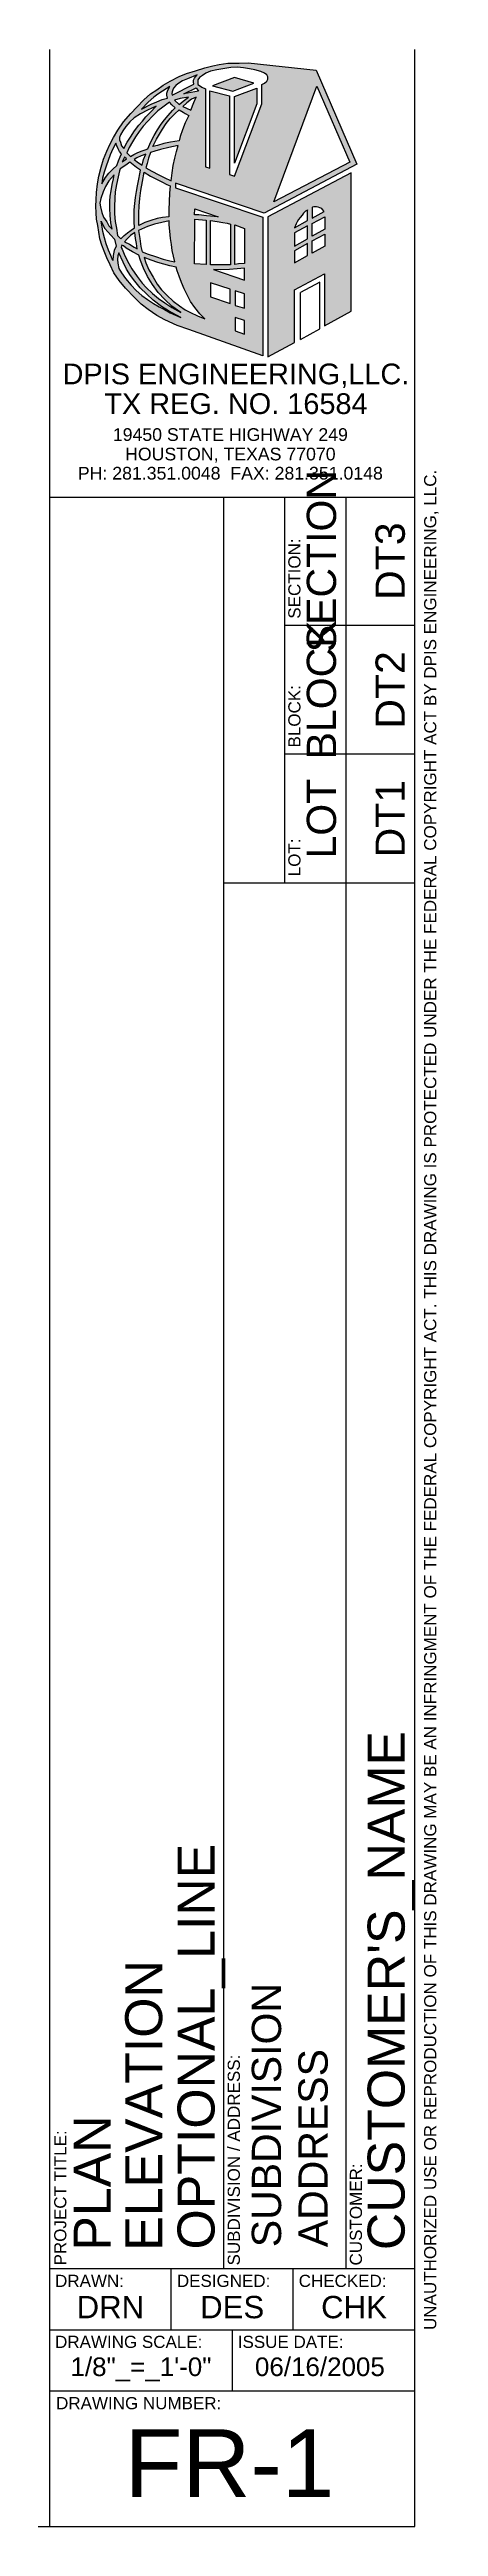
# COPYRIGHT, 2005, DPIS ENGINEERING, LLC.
# Model space of a CAD drawing. Header units: inches. Extents: x 48 to 1603, y 24 to 1032.
# Drawn here: x 1488 to 1603, y 24 to 755 of the extents above; entities that cross this region are included whole.
import ezdxf
from ezdxf.enums import TextEntityAlignment as Align

# ---------------------------------------------------------------- set-up
doc = ezdxf.new("R2010")
doc.units = ezdxf.units.IN
doc.header["$LTSCALE"] = 48
doc.header["$MEASUREMENT"] = 0
for name, color, linetype in [('DPIS-BL', 9, 'Continuous'), ('DPIS-TEXT', 7, 'Continuous'), ('DPIS-TITLEBLOCK', 9, 'Continuous')]:
    doc.layers.add(name, color=color, linetype=linetype)
doc.styles.add('BORDERTXT', font='swisse.ttf')
doc.styles.add('DPIS-BORDERTEXT', font='arial.ttf')

msp = doc.modelspace()

# ---------------------------------------------------------------- texts
at = {"layer": 'DPIS-TEXT', "style": 'BORDERTXT'}
for tag, p in [('SECTION', (1568.37, 603.98)), ('DT3', (1588.69, 603.98)), ('BLOCK', (1568.37, 565.98)), ('DT2', (1588.69, 565.98)), ('LOT', (1568.37, 527.99)), ('DT1', (1588.69, 527.99))]:
    msp.add_attdef(tag, text='-', height=8.66, rotation=90, dxfattribs=at).set_placement(p, align=Align.MIDDLE_CENTER)
for tag, height, p in [("CUSTOMER'S_NAME", 10.94, (1596.25, 105.54)), ('OPTIONAL_LINE', 10.94, (1540.07, 105.73)), ('ELEVATION', 10.94, (1524.6, 105.36)), ('SUBDIVISION', 8.66, (1559.06, 106.41)), ('ADDRESS', 8.66, (1572.82, 106.41)), ('PLAN', 10.94, (1509.39, 105.39))]:
    msp.add_attdef(tag, text='-', height=height, rotation=90, dxfattribs=at).set_placement(p, align=Align.BOTTOM_LEFT)
for tag, text, height, p in [('DRN', '-', 6.59, (1506, 88.74)), ('DES', '-', 6.59, (1542, 88.74)), ('CHK', '-', 6.59, (1578, 88.74)), ('1/8"_=_1\'-0"', '-', 5.49, (1515.04, 71.13)), ('06/16/2005', '_', 5.49, (1567.92, 71.13))]:
    msp.add_attdef(tag, text=text, height=height, dxfattribs=at).set_placement(p, align=Align.MIDDLE_CENTER)
msp.add_attdef('FR-1', text='FR-1', height=19.969, dxfattribs=at).set_placement((1541.21, 26.71), align=Align.BOTTOM_CENTER)
at = {"layer": 'DPIS-TITLEBLOCK', "color": 7}
for s, height, style, p in [('DPIS ENGINEERING,LLC.', 6.1125, 'DPIS-BORDERTEXT', (1543.11, 654.34)), ('TX REG. NO. 16584', 6.1125, 'DPIS-BORDERTEXT', (1543.11, 645.57)), ('19450 STATE HIGHWAY 249', 3.7441, 'BORDERTXT', (1541.46, 638.34)), ('HOUSTON, TEXAS 77070', 3.7441, 'BORDERTXT', (1541.46, 632.59)), ('PH: 281.351.0048  FAX: 281.351.0148', 3.7441, 'BORDERTXT', (1541.46, 626.94))]:
    msp.add_text(s, height=height, dxfattribs=dict(at, style=style)).set_placement(p, align=Align.BOTTOM_CENTER)
at = {"layer": 'DPIS-TITLEBLOCK', "color": 9, "style": 'BORDERTXT'}
msp.add_text('UNAUTHORIZED USE OR REPRODUCTION OF THIS DRAWING MAY BE AN INFRINGMENT OF THE FEDERAL COPYRIGHT ACT. THIS DRAWING IS PROTECTED UNDER THE FEDERAL COPYRIGHT ACT BY DPIS ENGINEERING, LLC.', height=3.59438, rotation=90, dxfattribs=at).set_placement((1602.32, 356.46), align=Align.CENTER)
for s, height, p in [('SECTION:', 3.594, (1562.18, 586.99)), ('BLOCK:', 3.594, (1562.18, 548.99)), ('LOT:', 3.594, (1562.18, 510.99)), ('SUBDIVISION / ADDRESS:', 3.5944, (1544.27, 101.02)), ('PROJECT TITLE:', 3.5944, (1492.99, 101.02)), ('CUSTOMER:', 3.594, (1580.36, 101.02))]:
    msp.add_text(s, height=height, rotation=90, dxfattribs=at).set_placement(p)
for s, height, p in [('DRAWN:', 3.594, (1489.66, 94.68)), ('DESIGNED:', 3.594, (1525.66, 94.68)), ('CHECKED:', 3.594, (1561.66, 94.68)), ('DRAWING SCALE:', 3.5944, (1489.66, 76.68)), ('ISSUE DATE:', 3.5944, (1543.66, 76.68)), ('DRAWING NUMBER:', 3.5944, (1489.96, 58.59))]:
    msp.add_text(s, height=height, dxfattribs=at).set_placement(p)

# ---------------------------------------------------------------- hatches: boundary and pattern name
at = {"layer": 'DPIS-TITLEBLOCK'}
h = msp.add_hatch(color=9, dxfattribs=at)
h.paths.add_polyline_path([(1551.5, 706.69), (1578.88, 721.12), (1566.81, 748.84), (1546.73, 751.02), (1544.02, 750.96), (1540.72, 750.9), (1538.19, 750.55), (1536.25, 750.14), (1533.95, 749.61), (1531.13, 748.72), (1528.53, 747.84), (1526.36, 746.96), (1523.65, 745.66), (1521.59, 744.43), (1519.7, 743.07), (1517.88, 741.84), (1515.87, 740.13), (1513.86, 737.99), (1512.04, 736.11), (1509.92, 733.64), (1508.21, 731.17), (1506.92, 728.99), (1505.86, 726.93), (1504.97, 724.93), (1503.97, 722.63), (1503.26, 720.22), (1502.62, 717.57), (1502.15, 715.28), (1501.91, 712.77), (1501.79, 710.6), (1501.73, 708.71), (1501.85, 706.77), (1501.91, 704.95), (1502.26, 703), (1502.56, 701.06), (1502.91, 699.12), (1503.44, 697.24), (1504.15, 695.47), (1504.91, 693.47), (1505.91, 691.41), (1507.03, 689.11), (1508.62, 686.76), (1510.51, 684.58), (1513.11, 681.8), (1515.06, 679.86), (1517.18, 678.27), (1519.77, 676.5), (1522.12, 675.15), (1525.77, 673.56), (1529.19, 672.33), (1551.03, 664.61), (1551.03, 705.48), (1525.24, 714.11), (1525.24, 715.52)])
h.paths.add_polyline_path([(1541.19, 718.08), (1541.19, 741.31), (1535.4, 742.78), (1535.4, 719.94), (1534.12, 720.36), (1534.12, 743.37), (1533, 743.9), (1532.36, 744.37), (1531.88, 744.6), (1531.83, 745.31), (1531.88, 746.02), (1532.3, 746.72), (1533.18, 747.25), (1534.18, 747.96), (1535.59, 748.61), (1537.48, 748.96), (1539.83, 749.37), (1541.6, 749.67), (1543.54, 749.72), (1545.31, 749.55), (1547.08, 749.25), (1548.73, 749.02), (1550.43, 748.49), (1551.55, 748.02), (1552.2, 747.49), (1552.49, 746.9), (1552.49, 746.25), (1552.26, 745.66), (1551.55, 745.02), (1550.79, 744.6), (1550.79, 738.95), (1542.72, 717.59)], flags=16)
h.paths.add_polyline_path([(1542.66, 721.41), (1542.66, 741.13), (1549.26, 743.6), (1549.26, 738.95)], flags=0)
h.paths.add_polyline_path([(1537.85, 705.58), (1534.44, 705.9), (1532.18, 706.19), (1530.89, 706.19), (1530.96, 707.93)], flags=16)
h.paths.add_polyline_path([(1537.56, 704.19), (1539.24, 703.94), (1540.56, 703.68), (1541.46, 703.39), (1541.46, 691.41), (1539.2, 691.38), (1537.17, 691.38), (1535.63, 691.38), (1535.63, 704.55)], flags=16)
h.paths.add_polyline_path([(1534.31, 704.61), (1534.31, 691.5), (1530.89, 691.7), (1530.99, 704.87)], flags=16)
h.paths.add_polyline_path([(1542.78, 703.19), (1545.62, 702.1), (1545.62, 691.86), (1543.91, 691.7), (1542.78, 691.5)], flags=16)
h.paths.add_polyline_path([(1523.96, 716.22), (1521.93, 717.22), (1520.28, 717.96), (1518.25, 719.06), (1516.48, 720.09), (1516.87, 721.34), (1517.29, 722.89), (1517.84, 724.56), (1519.12, 724.98), (1520.86, 725.43), (1523.25, 726.05), (1526.02, 726.69), (1525.54, 724.85), (1525.05, 722.92), (1524.57, 720.76), (1524.25, 718.57)], flags=16)
h.paths.add_polyline_path([(1523.64, 714.74), (1523.48, 712.58), (1523.38, 710.1), (1523.31, 707.65), (1523.31, 705.59), (1521.41, 705.4), (1519.8, 705.08), (1518, 704.53), (1516.19, 703.88), (1514.45, 703.01), (1514.39, 704.95), (1514.39, 706.72), (1514.52, 708.81), (1514.68, 711.03), (1515.03, 713.38), (1515.52, 715.99), (1515.97, 718.76), (1517.87, 717.6), (1519.42, 716.83), (1521.16, 715.96), (1522.7, 715.15)], flags=16)
h.paths.add_polyline_path([(1567.04, 744.18), (1576.76, 721.7), (1554.32, 710.05)], flags=16)
h.paths.add_polyline_path([(1526.34, 728), (1523.77, 727.64), (1521.83, 727.19), (1519.96, 726.68), (1518.55, 726.32), (1519.61, 728.48), (1520.51, 730.03), (1521.45, 731.47), (1522.51, 733.09), (1523.67, 734.57), (1525.02, 735.98), (1526.37, 737.14), (1527.47, 736.43), (1528.15, 736.08), (1529.21, 735.47), (1528.15, 733.37), (1527.31, 731.22), (1526.66, 729.28)], flags=16)
h.paths.add_polyline_path([(1523.35, 704.37), (1523.42, 703.27), (1523.6, 701.36), (1523.81, 699.24), (1524.06, 697.43), (1524.27, 695.62), (1524.66, 693.96), (1525.02, 692.33), (1523.56, 692.58), (1521.65, 693.08), (1519.38, 693.85), (1517.19, 694.56), (1515.35, 695.31), (1515.03, 696.86), (1514.67, 699.24), (1514.35, 701.54), (1515.2, 701.96), (1516.94, 702.74), (1519.06, 703.45), (1521.19, 703.91)], flags=16)
h.paths.add_polyline_path([(1529.82, 737.05), (1528.47, 737.63), (1527.44, 738.15), (1528.63, 739.24), (1530.02, 740.34), (1531.4, 740.95), (1530.66, 739.37)], flags=16)
h.paths.add_polyline_path([(1516.45, 724.08), (1515.81, 722.54), (1515.35, 720.86), (1514.32, 721.54), (1513.03, 722.54), (1513.81, 723.05), (1515.06, 723.57)], flags=16)
h.paths.add_polyline_path([(1517.03, 725.65), (1516.26, 725.39), (1515.07, 724.97), (1513.94, 724.49), (1512.94, 724), (1511.91, 723.42), (1510.88, 724.49), (1511.59, 726.03), (1512.55, 727.74), (1513.42, 729.22), (1514.49, 730.73), (1515.74, 732.31), (1516.97, 733.73), (1518.45, 735.31), (1520.06, 736.85), (1521.51, 737.98), (1523.44, 739.46), (1524.12, 738.69), (1525.15, 737.75), (1524.34, 736.95), (1523.09, 735.53), (1521.96, 734.24), (1520.99, 732.89), (1519.93, 731.28), (1518.93, 729.61), (1517.97, 727.77)], flags=16)
h.paths.add_polyline_path([(1514.94, 719.37), (1514.68, 718.28), (1514.39, 716.73), (1514, 714.77), (1513.68, 713.06), (1513.42, 711.26), (1513.23, 709.49), (1513.07, 707.65), (1513.04, 705.94), (1513.04, 704.17), (1513.13, 702.34), (1512.13, 701.69), (1511.1, 700.89), (1510.04, 700.12), (1509.14, 699.09), (1508.11, 700.12), (1507.78, 702.24), (1507.4, 704.24), (1507.24, 706.49), (1507.2, 708.62), (1507.3, 711.1), (1507.43, 712.93), (1507.78, 715.15), (1508.27, 717.38), (1508.65, 719.15), (1508.94, 719.73), (1510.56, 720.85), (1511.72, 721.69), (1512.71, 720.98), (1513.75, 720.15)], flags=16)
h.paths.add_polyline_path([(1526.38, 738.7), (1524.93, 739.98), (1526.6, 740.53), (1529.08, 740.92), (1527.54, 739.76)], flags=16)
h.paths.add_polyline_path([(1541.24, 690.07), (1543.47, 690.21), (1545.63, 690.45), (1545.63, 686.91), (1536.46, 690.03), (1538.62, 689.96)], flags=16)
h.paths.add_polyline_path([(1542.19, 742.72), (1536.18, 744.25), (1542.66, 746.72), (1548.37, 745.02)], flags=0)
h.paths.add_polyline_path([(1532.08, 742.63), (1527.67, 741.92), (1531.37, 743.62)], flags=16)
h.paths.add_polyline_path([(1510.75, 722.73), (1509.52, 721.83), (1510.13, 723.24)], flags=16)
h.paths.add_polyline_path([(1525.44, 690.77), (1525.72, 689.67), (1526.32, 688.08), (1527, 686.17), (1527.85, 684.32), (1528.66, 682.62), (1529.72, 680.64), (1530.93, 678.84), (1532.42, 676.92), (1533.9, 675.47), (1531.71, 676.36), (1529.69, 677.31), (1528.06, 678.16), (1526.39, 679.3), (1524.55, 680.71), (1522.64, 682.45), (1521.15, 684.08), (1519.87, 685.71), (1518.6, 687.83), (1517.36, 689.92), (1516.51, 692.04), (1516.01, 693.6), (1518.03, 692.82), (1519.98, 692.11), (1521.79, 691.58), (1523.56, 691.12)], flags=16)
h.paths.add_polyline_path([(1522.9, 740.63), (1521.32, 740.18), (1519.71, 739.57), (1518.03, 738.79), (1515.2, 737.41), (1517.13, 739.44), (1518.81, 740.89), (1520.06, 741.76), (1521.38, 742.72), (1523.57, 744.04), (1523.06, 743.17), (1522.86, 742.69), (1522.7, 742.11), (1522.67, 741.5)], flags=16)
h.paths.add_polyline_path([(1517.87, 736.5), (1516.52, 735.11), (1515.45, 733.86), (1514.39, 732.6), (1513.13, 730.96), (1511.91, 729.12), (1510.94, 727.58), (1509.94, 725.71), (1509.3, 726.52), (1508.98, 727.58), (1508.65, 728.32), (1508.65, 729), (1509.04, 729.8), (1509.65, 730.96), (1510.59, 732.28), (1511.75, 733.63), (1513, 734.79), (1514.87, 736.02), (1517, 737.11), (1519.54, 738.21)], flags=16)
h.paths.add_polyline_path([(1524.22, 741.53), (1524.12, 741.95), (1524.22, 742.46), (1524.48, 743.11), (1524.67, 743.59), (1525.38, 744.3), (1525.96, 744.85), (1527.28, 745.72), (1528.79, 746.33), (1531.66, 747.52), (1531.18, 746.94), (1530.82, 746.52), (1530.6, 745.97), (1530.6, 745.4), (1530.63, 744.78)], flags=16)
h.paths.add_polyline_path([(1513.22, 700.94), (1513.43, 699.17), (1513.72, 697.68), (1513.96, 696.16), (1513.04, 696.65), (1511.63, 697.5), (1510.21, 698.24), (1510.95, 699.13), (1511.91, 700.05)], flags=16)
h.paths.add_polyline_path([(1535.61, 686.13), (1541.39, 684.25), (1541.39, 680.04), (1535.61, 681.95)], flags=16)
h.paths.add_polyline_path([(1509.27, 724.18), (1508.91, 723.34), (1508.43, 722.15), (1507.91, 720.73), (1506.75, 719.67), (1505.53, 718.48), (1504.56, 717.16), (1503.47, 715.35), (1503.72, 717), (1504.14, 718.77), (1504.72, 720.57), (1505.3, 722.25), (1505.98, 723.89), (1506.75, 725.63), (1507.62, 727.3), (1507.88, 726.5), (1508.27, 725.66), (1508.65, 724.85)], flags=16)
h.paths.add_polyline_path([(1507.11, 717.99), (1506.88, 716.83), (1506.56, 715.09), (1506.24, 713.25), (1505.98, 711.71), (1505.85, 710.26), (1505.85, 708.17), (1505.95, 706.01), (1506.14, 703.82), (1506.53, 701.92), (1505.59, 702.92), (1504.92, 704.08), (1503.95, 705.53), (1503.47, 706.88), (1503.05, 708.52), (1502.92, 709.65), (1503.21, 711), (1503.89, 712.96), (1504.59, 714.58), (1505.56, 716.22)], flags=16)
h.paths.add_polyline_path([(1542.84, 683.79), (1545.6, 682.83), (1545.6, 678.65), (1542.84, 679.43)], flags=16)
h.paths.add_polyline_path([(1514.45, 694.31), (1514.92, 692.75), (1515.8, 690.49), (1517.01, 687.94), (1518.49, 685.6), (1520.09, 683.3), (1522.07, 681.17), (1524.2, 679.26), (1526.82, 677.38), (1524.13, 678.87), (1522.11, 680.18), (1520.19, 681.53), (1518.49, 682.94), (1516.62, 684.71), (1515.41, 685.99), (1513.92, 687.94), (1512.36, 690.2), (1511.05, 692.5), (1510.03, 694.59), (1509.46, 696.08), (1509.21, 696.5), (1509.25, 697.04), (1509.39, 697.25), (1509.92, 697), (1510.66, 696.36), (1512.54, 695.27)], flags=16)
h.paths.add_polyline_path([(1507.26, 699), (1507.76, 696.98), (1507.12, 695.7), (1506.8, 694.22), (1506.69, 692.73), (1506.13, 694.14), (1505.49, 695.74), (1504.78, 697.61), (1504.28, 699.42), (1503.82, 701.23), (1503.54, 702.64), (1503.26, 704.31), (1504.25, 702.29), (1505.31, 701.08), (1506.09, 700.16)], flags=16)
h.paths.add_polyline_path([(1508.46, 694.96), (1509.74, 692.19), (1510.81, 690.1), (1511.97, 688.29), (1513.18, 686.56), (1514.84, 684.68), (1516.76, 682.73), (1518.67, 680.96), (1521.11, 679.15), (1523.17, 677.84), (1526.78, 675.93), (1523.7, 677.28), (1522.04, 678.23), (1520.41, 679.01), (1518.71, 679.97), (1516.93, 681.17), (1515.34, 682.38), (1513.64, 683.86), (1512.12, 685.46), (1510.52, 687.37), (1509.28, 689.05), (1508.54, 690.36), (1508.18, 691.88), (1508.07, 693.01), (1508.25, 694.07)], flags=16)
h.paths.add_polyline_path([(1542.84, 675.93), (1545.6, 675.01), (1545.6, 670.94), (1542.84, 671.93)], flags=16)
h.paths.add_polyline_path([(1560.38, 668.55), (1560.38, 684.04), (1569.25, 688.74), (1569.25, 673.41), (1577.16, 677.74), (1577.16, 718.56), (1552.57, 705.63), (1552.57, 664.28)])
h.paths.add_polyline_path([(1560.39, 695.58), (1564.29, 697.72), (1564.29, 694.15), (1560.39, 692.05)], flags=16)
h.paths.add_polyline_path([(1560.39, 696.96), (1560.39, 700.84), (1564.29, 702.92), (1564.29, 699.12)], flags=16)
h.paths.add_polyline_path([(1560.44, 702.33), (1560.95, 703.5), (1561.2, 704.07), (1561.64, 704.83), (1562.06, 705.41), (1562.67, 706.12), (1563.09, 706.64), (1563.67, 707.23), (1564.29, 707.61), (1564.29, 704.46)], flags=16)
h.paths.add_polyline_path([(1565.63, 698.46), (1569.38, 700.51), (1569.38, 696.89), (1565.63, 694.87)], flags=16)
h.paths.add_polyline_path([(1565.63, 699.86), (1565.63, 703.63), (1569.38, 705.63), (1569.38, 701.94)], flags=16)
h.paths.add_polyline_path([(1565.63, 705.2), (1565.63, 708.33), (1565.76, 708.4), (1566.1, 708.5), (1566.54, 708.52), (1566.93, 708.52), (1567.37, 708.45), (1567.89, 708.28), (1568.45, 708.08), (1568.74, 707.79), (1569.21, 707.18)], flags=16)

# ---------------------------------------------------------------- linework, layer by layer
at = {"layer": 'DPIS-BL'}
for p, q in [((1557.6, 508.99), (1557.6, 622.81)), ((1524, 82.03), (1524, 100.03)), ((1560, 82.03), (1560, 100.03)), ((1542, 82.03), (1542, 64.03))]:
    msp.add_line(p, q, dxfattribs=at)
for p in [(1524, 82.03), (1560, 82.03)]:
    msp.add_point(p, dxfattribs=at)
at = {"layer": 'DPIS-TITLEBLOCK', "color": 7}
msp.add_line((1488, 754.96), (1488, 24), dxfattribs=at)
at = {"layer": 'DPIS-TITLEBLOCK', "color": 9}
for p, q in [((1521.59, 744.43), (1523.65, 745.66)), ((1523.65, 745.66), (1526.36, 746.96)), ((1527.28, 745.72), (1525.96, 744.85)), ((1526.36, 746.96), (1528.53, 747.84)), ((1528.79, 746.33), (1527.28, 745.72)), ((1528.53, 747.84), (1531.13, 748.72)), ((1531.66, 747.52), (1528.79, 746.33)), ((1530.6, 745.97), (1530.82, 746.52)), ((1530.6, 745.4), (1530.6, 745.97)), ((1530.82, 746.52), (1531.18, 746.94)), ((1531.13, 748.72), (1533.95, 749.61)), ((1531.18, 746.94), (1531.66, 747.52)), ((1531.88, 746.02), (1531.83, 745.31)), ((1532.3, 746.72), (1531.88, 746.02)), ((1533.18, 747.25), (1532.3, 746.72)), ((1534.18, 747.96), (1533.18, 747.25)), ((1533.95, 749.61), (1536.25, 750.14)), ((1535.59, 748.61), (1534.18, 747.96)), ((1537.48, 748.96), (1535.59, 748.61)), ((1542.66, 746.72), (1536.18, 744.25)), ((1536.25, 750.14), (1538.19, 750.55)), ((1539.83, 749.37), (1537.48, 748.96)), ((1538.19, 750.55), (1540.72, 750.9)), ((1541.6, 749.67), (1539.83, 749.37)), ((1540.72, 750.9), (1544.02, 750.96)), ((1543.54, 749.72), (1541.6, 749.67)), ((1548.37, 745.02), (1542.66, 746.72)), ((1545.31, 749.55), (1543.54, 749.72)), ((1544.02, 750.96), (1546.73, 751.02)), ((1547.08, 749.25), (1545.31, 749.55)), ((1546.73, 751.02), (1566.81, 748.84)), ((1548.73, 749.02), (1547.08, 749.25)), ((1550.43, 748.49), (1548.73, 749.02)), ((1551.55, 748.02), (1550.43, 748.49)), ((1552.2, 747.49), (1551.55, 748.02)), ((1551.55, 745.02), (1552.26, 745.66)), ((1552.49, 746.9), (1552.2, 747.49)), ((1552.26, 745.66), (1552.49, 746.25)), ((1552.49, 746.25), (1552.49, 746.9)), ((1566.81, 748.84), (1578.88, 721.12)), ((1513.86, 737.99), (1515.87, 740.13)), ((1517.13, 739.44), (1515.2, 737.41)), ((1515.2, 737.41), (1518.03, 738.79)), ((1515.87, 740.13), (1517.88, 741.84)), ((1518.81, 740.89), (1517.13, 739.44)), ((1517.88, 741.84), (1519.7, 743.07)), ((1518.03, 738.79), (1519.71, 739.57)), ((1520.06, 741.76), (1518.81, 740.89)), ((1519.7, 743.07), (1521.59, 744.43)), ((1519.71, 739.57), (1521.32, 740.18)), ((1521.38, 742.72), (1520.06, 741.76)), ((1521.32, 740.18), (1522.9, 740.63)), ((1523.57, 744.04), (1521.38, 742.72)), ((1523.44, 739.46), (1521.51, 737.98)), ((1522.67, 741.5), (1522.7, 742.11)), ((1522.9, 740.63), (1522.67, 741.5)), ((1522.7, 742.11), (1522.86, 742.69)), ((1522.86, 742.69), (1523.06, 743.17)), ((1523.06, 743.17), (1523.57, 744.04)), ((1524.12, 738.69), (1523.44, 739.46)), ((1524.22, 742.46), (1524.12, 741.95)), ((1524.12, 741.95), (1524.22, 741.53)), ((1525.15, 737.75), (1524.12, 738.69)), ((1524.22, 741.53), (1530.63, 744.78)), ((1524.48, 743.11), (1524.22, 742.46)), ((1524.67, 743.59), (1524.48, 743.11)), ((1525.38, 744.3), (1524.67, 743.59)), ((1526.6, 740.53), (1524.93, 739.98)), ((1524.93, 739.98), (1526.38, 738.7)), ((1525.96, 744.85), (1525.38, 744.3)), ((1526.38, 738.7), (1527.54, 739.76)), ((1529.08, 740.92), (1526.6, 740.53)), ((1528.63, 739.24), (1527.44, 738.15)), ((1527.54, 739.76), (1529.08, 740.92)), ((1527.67, 741.92), (1531.37, 743.62)), ((1532.08, 742.63), (1527.67, 741.92)), ((1530.02, 740.34), (1528.63, 739.24)), ((1529.82, 737.05), (1530.66, 739.37)), ((1531.4, 740.95), (1530.02, 740.34)), ((1530.63, 744.78), (1530.6, 745.4)), ((1530.66, 739.37), (1531.4, 740.95)), ((1531.37, 743.62), (1532.08, 742.63)), ((1531.83, 745.31), (1531.88, 744.6)), ((1531.88, 744.6), (1532.36, 744.37)), ((1532.36, 744.37), (1533, 743.9)), ((1533, 743.9), (1534.12, 743.37)), ((1534.12, 743.37), (1534.12, 720.36)), ((1535.4, 742.78), (1541.19, 741.31)), ((1535.4, 719.94), (1535.4, 742.78)), ((1536.18, 744.25), (1542.19, 742.72)), ((1541.19, 741.31), (1541.19, 718.08)), ((1542.19, 742.72), (1548.37, 745.02)), ((1542.66, 741.13), (1549.26, 743.6)), ((1542.66, 721.41), (1542.66, 741.13)), ((1549.26, 738.95), (1542.66, 721.41)), ((1542.72, 717.59), (1550.79, 738.95)), ((1549.26, 743.6), (1549.26, 738.95)), ((1550.79, 744.6), (1551.55, 745.02)), ((1550.79, 738.95), (1550.79, 744.6)), ((1554.32, 710.05), (1567.04, 744.18)), ((1567.04, 744.18), (1576.76, 721.7)), ((1506.92, 728.99), (1508.21, 731.17)), ((1508.21, 731.17), (1509.92, 733.64)), ((1510.59, 732.28), (1509.65, 730.96)), ((1509.92, 733.64), (1512.04, 736.11)), ((1511.75, 733.63), (1510.59, 732.28)), ((1513, 734.79), (1511.75, 733.63)), ((1512.04, 736.11), (1513.86, 737.99)), ((1514.87, 736.02), (1513, 734.79)), ((1513.13, 730.96), (1514.39, 732.6)), ((1514.39, 732.6), (1515.45, 733.86)), ((1515.74, 732.31), (1514.49, 730.73)), ((1517, 737.11), (1514.87, 736.02)), ((1515.45, 733.86), (1516.52, 735.11)), ((1516.97, 733.73), (1515.74, 732.31)), ((1516.52, 735.11), (1517.87, 736.5)), ((1518.45, 735.31), (1516.97, 733.73)), ((1519.54, 738.21), (1517, 737.11)), ((1517.87, 736.5), (1519.54, 738.21)), ((1520.06, 736.85), (1518.45, 735.31)), ((1518.93, 729.61), (1519.93, 731.28)), ((1519.93, 731.28), (1520.99, 732.89)), ((1521.51, 737.98), (1520.06, 736.85)), ((1520.51, 730.03), (1521.45, 731.47)), ((1520.99, 732.89), (1521.96, 734.24)), ((1521.45, 731.47), (1522.51, 733.09)), ((1521.96, 734.24), (1523.09, 735.53)), ((1522.51, 733.09), (1523.67, 734.57)), ((1523.09, 735.53), (1524.34, 736.95)), ((1523.67, 734.57), (1525.02, 735.98)), ((1524.34, 736.95), (1525.15, 737.75)), ((1525.02, 735.98), (1526.37, 737.14)), ((1526.37, 737.14), (1527.47, 736.43)), ((1527.31, 731.22), (1526.66, 729.28)), ((1528.15, 733.37), (1527.31, 731.22)), ((1527.44, 738.15), (1528.47, 737.63)), ((1527.47, 736.43), (1528.15, 736.08)), ((1528.15, 736.08), (1529.21, 735.47)), ((1529.21, 735.47), (1528.15, 733.37)), ((1528.47, 737.63), (1529.82, 737.05)), ((1503.97, 722.63), (1504.97, 724.93)), ((1504.97, 724.93), (1505.86, 726.93)), ((1505.98, 723.89), (1505.3, 722.25)), ((1505.86, 726.93), (1506.92, 728.99)), ((1506.75, 725.63), (1505.98, 723.89)), ((1507.62, 727.3), (1506.75, 725.63)), ((1507.88, 726.5), (1507.62, 727.3)), ((1508.27, 725.66), (1507.88, 726.5)), ((1508.65, 724.85), (1508.27, 725.66)), ((1509.04, 729.8), (1508.65, 729)), ((1508.65, 729), (1508.65, 728.32)), ((1508.65, 728.32), (1508.98, 727.58)), ((1509.27, 724.18), (1508.65, 724.85)), ((1508.91, 723.34), (1509.27, 724.18)), ((1508.98, 727.58), (1509.3, 726.52)), ((1509.65, 730.96), (1509.04, 729.8)), ((1509.3, 726.52), (1509.94, 725.71)), ((1509.94, 725.71), (1510.94, 727.58)), ((1511.59, 726.03), (1510.88, 724.49)), ((1510.88, 724.49), (1511.91, 723.42)), ((1510.94, 727.58), (1511.91, 729.12)), ((1512.55, 727.74), (1511.59, 726.03)), ((1511.91, 729.12), (1513.13, 730.96)), ((1511.91, 723.42), (1512.94, 724)), ((1513.42, 729.22), (1512.55, 727.74)), ((1512.94, 724), (1513.94, 724.49)), ((1514.49, 730.73), (1513.42, 729.22)), ((1513.94, 724.49), (1515.07, 724.97)), ((1516.45, 724.08), (1515.06, 723.57)), ((1515.07, 724.97), (1516.26, 725.39)), ((1515.81, 722.54), (1516.45, 724.08)), ((1516.26, 725.39), (1517.03, 725.65)), ((1517.03, 725.65), (1517.97, 727.77)), ((1517.84, 724.56), (1517.29, 722.89)), ((1519.12, 724.98), (1517.84, 724.56)), ((1517.97, 727.77), (1518.93, 729.61)), ((1518.55, 726.32), (1519.61, 728.48)), ((1519.96, 726.68), (1518.55, 726.32)), ((1520.86, 725.43), (1519.12, 724.98)), ((1519.61, 728.48), (1520.51, 730.03)), ((1521.83, 727.19), (1519.96, 726.68)), ((1523.25, 726.05), (1520.86, 725.43)), ((1523.77, 727.64), (1521.83, 727.19)), ((1526.02, 726.69), (1523.25, 726.05)), ((1526.34, 728), (1523.77, 727.64)), ((1525.05, 722.92), (1525.54, 724.85)), ((1525.54, 724.85), (1526.02, 726.69)), ((1526.66, 729.28), (1526.34, 728)), ((1502.15, 715.28), (1502.62, 717.57)), ((1502.62, 717.57), (1503.26, 720.22)), ((1503.26, 720.22), (1503.97, 722.63)), ((1503.47, 715.35), (1504.56, 717.16)), ((1503.72, 717), (1503.47, 715.35)), ((1504.14, 718.77), (1503.72, 717)), ((1504.72, 720.57), (1504.14, 718.77)), ((1504.56, 717.16), (1505.53, 718.48)), ((1505.3, 722.25), (1504.72, 720.57)), ((1505.53, 718.48), (1506.75, 719.67)), ((1507.11, 717.99), (1505.56, 716.22)), ((1506.56, 715.09), (1506.88, 716.83)), ((1506.75, 719.67), (1507.91, 720.73)), ((1506.88, 716.83), (1507.11, 717.99)), ((1508.27, 717.38), (1507.78, 715.15)), ((1507.91, 720.73), (1508.43, 722.15)), ((1508.65, 719.15), (1508.27, 717.38)), ((1508.43, 722.15), (1508.91, 723.34)), ((1508.94, 719.73), (1508.65, 719.15)), ((1510.56, 720.85), (1508.94, 719.73)), ((1510.13, 723.24), (1509.52, 721.83)), ((1509.52, 721.83), (1510.75, 722.73)), ((1510.75, 722.73), (1510.13, 723.24)), ((1511.72, 721.69), (1510.56, 720.85)), ((1512.71, 720.98), (1511.72, 721.69)), ((1513.75, 720.15), (1512.71, 720.98)), ((1513.81, 723.05), (1513.03, 722.54)), ((1513.03, 722.54), (1514.32, 721.54)), ((1514.94, 719.37), (1513.75, 720.15)), ((1515.06, 723.57), (1513.81, 723.05)), ((1514, 714.77), (1514.39, 716.73)), ((1514.32, 721.54), (1515.35, 720.86)), ((1514.39, 716.73), (1514.68, 718.28)), ((1514.68, 718.28), (1514.94, 719.37)), ((1515.35, 720.86), (1515.81, 722.54)), ((1515.52, 715.99), (1515.97, 718.76)), ((1515.97, 718.76), (1517.87, 717.6)), ((1516.87, 721.34), (1516.48, 720.09)), ((1516.48, 720.09), (1518.25, 719.06)), ((1517.29, 722.89), (1516.87, 721.34)), ((1517.87, 717.6), (1519.42, 716.83)), ((1518.25, 719.06), (1520.28, 717.96)), ((1519.42, 716.83), (1521.16, 715.96)), ((1520.28, 717.96), (1521.93, 717.22)), ((1521.93, 717.22), (1523.96, 716.22)), ((1523.96, 716.22), (1524.25, 718.57)), ((1524.25, 718.57), (1524.57, 720.76)), ((1524.57, 720.76), (1525.05, 722.92)), ((1534.12, 720.36), (1535.4, 719.94)), ((1541.19, 718.08), (1542.72, 717.59)), ((1578.88, 721.12), (1551.5, 706.69)), ((1577.16, 718.56), (1552.57, 705.63)), ((1576.76, 721.7), (1554.32, 710.05)), ((1577.16, 677.74), (1577.16, 718.56)), ((1501.73, 708.71), (1501.79, 710.6)), ((1501.79, 710.6), (1501.91, 712.77)), ((1501.91, 712.77), (1502.15, 715.28)), ((1503.21, 711), (1502.92, 709.65)), ((1502.92, 709.65), (1503.05, 708.52)), ((1503.89, 712.96), (1503.21, 711)), ((1504.59, 714.58), (1503.89, 712.96)), ((1505.56, 716.22), (1504.59, 714.58)), ((1505.85, 710.26), (1505.98, 711.71)), ((1505.85, 708.17), (1505.85, 710.26)), ((1505.98, 711.71), (1506.24, 713.25)), ((1506.24, 713.25), (1506.56, 715.09)), ((1507.3, 711.1), (1507.2, 708.62)), ((1507.43, 712.93), (1507.3, 711.1)), ((1507.78, 715.15), (1507.43, 712.93)), ((1513.07, 707.65), (1513.23, 709.49)), ((1513.23, 709.49), (1513.42, 711.26)), ((1513.42, 711.26), (1513.68, 713.06)), ((1513.68, 713.06), (1514, 714.77)), ((1514.52, 708.81), (1514.68, 711.03)), ((1514.68, 711.03), (1515.03, 713.38)), ((1515.03, 713.38), (1515.52, 715.99)), ((1521.16, 715.96), (1522.7, 715.15)), ((1522.7, 715.15), (1523.64, 714.74)), ((1523.38, 710.1), (1523.31, 707.65)), ((1523.48, 712.58), (1523.38, 710.1)), ((1523.64, 714.74), (1523.48, 712.58)), ((1551.5, 706.69), (1525.24, 715.52)), ((1525.24, 715.52), (1525.24, 714.11)), ((1525.24, 714.11), (1551.03, 705.48)), ((1501.85, 706.77), (1501.73, 708.71)), ((1501.91, 704.95), (1501.85, 706.77)), ((1502.26, 703), (1501.91, 704.95)), ((1502.56, 701.06), (1502.26, 703)), ((1503.05, 708.52), (1503.47, 706.88)), ((1503.26, 704.31), (1504.25, 702.29)), ((1503.54, 702.64), (1503.26, 704.31)), ((1503.47, 706.88), (1503.95, 705.53)), ((1503.82, 701.23), (1503.54, 702.64)), ((1503.95, 705.53), (1504.92, 704.08)), ((1504.25, 702.29), (1505.31, 701.08)), ((1504.92, 704.08), (1505.59, 702.92)), ((1505.59, 702.92), (1506.53, 701.92)), ((1505.95, 706.01), (1505.85, 708.17)), ((1506.14, 703.82), (1505.95, 706.01)), ((1506.53, 701.92), (1506.14, 703.82)), ((1507.2, 708.62), (1507.24, 706.49)), ((1507.24, 706.49), (1507.4, 704.24)), ((1507.4, 704.24), (1507.78, 702.24)), ((1507.78, 702.24), (1508.11, 700.12)), ((1512.13, 701.69), (1513.13, 702.34)), ((1513.04, 705.94), (1513.07, 707.65)), ((1513.04, 704.17), (1513.04, 705.94)), ((1513.13, 702.34), (1513.04, 704.17)), ((1515.2, 701.96), (1514.35, 701.54)), ((1514.39, 706.72), (1514.52, 708.81)), ((1514.39, 704.95), (1514.39, 706.72)), ((1514.45, 703.01), (1514.39, 704.95)), ((1516.19, 703.88), (1514.45, 703.01)), ((1516.94, 702.74), (1515.2, 701.96)), ((1518, 704.53), (1516.19, 703.88)), ((1519.06, 703.45), (1516.94, 702.74)), ((1519.8, 705.08), (1518, 704.53)), ((1521.19, 703.91), (1519.06, 703.45)), ((1521.41, 705.4), (1519.8, 705.08)), ((1523.35, 704.37), (1521.19, 703.91)), ((1523.31, 705.59), (1521.41, 705.4)), ((1523.31, 707.65), (1523.31, 705.59)), ((1523.42, 703.27), (1523.35, 704.37)), ((1523.6, 701.36), (1523.42, 703.27)), ((1530.89, 706.19), (1530.96, 707.93)), ((1532.18, 706.19), (1530.89, 706.19)), ((1530.89, 691.7), (1530.99, 704.87)), ((1530.96, 707.93), (1537.85, 705.58)), ((1530.99, 704.87), (1534.31, 704.61)), ((1534.44, 705.9), (1532.18, 706.19)), ((1534.31, 704.61), (1534.31, 691.5)), ((1537.85, 705.58), (1534.44, 705.9)), ((1535.63, 691.38), (1535.63, 704.55)), ((1535.63, 704.55), (1537.56, 704.19)), ((1537.56, 704.19), (1539.24, 703.94)), ((1539.24, 703.94), (1540.56, 703.68)), ((1540.56, 703.68), (1541.46, 703.39)), ((1541.46, 703.39), (1541.46, 691.41)), ((1542.78, 691.5), (1542.78, 703.19)), ((1542.78, 703.19), (1545.62, 702.1)), ((1545.62, 702.1), (1545.62, 691.86)), ((1551.03, 705.48), (1551.03, 664.61)), ((1552.57, 705.63), (1552.57, 664.28)), ((1502.91, 699.12), (1502.56, 701.06)), ((1503.44, 697.24), (1502.91, 699.12)), ((1504.15, 695.47), (1503.44, 697.24)), ((1504.28, 699.42), (1503.82, 701.23)), ((1504.91, 693.47), (1504.15, 695.47)), ((1504.78, 697.61), (1504.28, 699.42)), ((1505.49, 695.74), (1504.78, 697.61)), ((1505.31, 701.08), (1506.09, 700.16)), ((1506.13, 694.14), (1505.49, 695.74)), ((1506.09, 700.16), (1507.26, 699)), ((1507.12, 695.7), (1506.8, 694.22)), ((1507.76, 696.98), (1507.12, 695.7)), ((1507.26, 699), (1507.76, 696.98)), ((1508.11, 700.12), (1509.14, 699.09)), ((1508.46, 694.96), (1508.25, 694.07)), ((1509.74, 692.19), (1508.46, 694.96)), ((1509.14, 699.09), (1510.04, 700.12)), ((1509.25, 697.04), (1509.21, 696.5)), ((1509.21, 696.5), (1509.46, 696.08)), ((1509.39, 697.25), (1509.25, 697.04)), ((1509.92, 697), (1509.39, 697.25)), ((1509.46, 696.08), (1510.03, 694.59)), ((1510.66, 696.36), (1509.92, 697)), ((1510.03, 694.59), (1511.05, 692.5)), ((1510.04, 700.12), (1511.1, 700.89)), ((1510.95, 699.13), (1510.21, 698.24)), ((1510.21, 698.24), (1511.63, 697.5)), ((1512.54, 695.27), (1510.66, 696.36)), ((1511.91, 700.05), (1510.95, 699.13)), ((1511.1, 700.89), (1512.13, 701.69)), ((1511.63, 697.5), (1513.04, 696.65)), ((1513.22, 700.94), (1511.91, 700.05)), ((1514.45, 694.31), (1512.54, 695.27)), ((1513.04, 696.65), (1513.96, 696.16)), ((1513.43, 699.17), (1513.22, 700.94)), ((1513.72, 697.68), (1513.43, 699.17)), ((1513.96, 696.16), (1513.72, 697.68)), ((1514.35, 701.54), (1514.67, 699.24)), ((1514.67, 699.24), (1515.03, 696.86)), ((1515.03, 696.86), (1515.35, 695.31)), ((1515.35, 695.31), (1517.19, 694.56)), ((1517.19, 694.56), (1519.38, 693.85)), ((1523.81, 699.24), (1523.6, 701.36)), ((1524.06, 697.43), (1523.81, 699.24)), ((1524.27, 695.62), (1524.06, 697.43)), ((1524.66, 693.96), (1524.27, 695.62)), ((1505.91, 691.41), (1504.91, 693.47)), ((1507.03, 689.11), (1505.91, 691.41)), ((1506.69, 692.73), (1506.13, 694.14)), ((1506.8, 694.22), (1506.69, 692.73)), ((1508.62, 686.76), (1507.03, 689.11)), ((1508.25, 694.07), (1508.07, 693.01)), ((1508.07, 693.01), (1508.18, 691.88)), ((1508.18, 691.88), (1508.54, 690.36)), ((1508.54, 690.36), (1509.28, 689.05)), ((1509.28, 689.05), (1510.52, 687.37)), ((1510.81, 690.1), (1509.74, 692.19)), ((1510.52, 687.37), (1512.12, 685.46)), ((1511.97, 688.29), (1510.81, 690.1)), ((1511.05, 692.5), (1512.36, 690.2)), ((1513.18, 686.56), (1511.97, 688.29)), ((1512.36, 690.2), (1513.92, 687.94)), ((1513.92, 687.94), (1515.41, 685.99)), ((1514.92, 692.75), (1514.45, 694.31)), ((1515.8, 690.49), (1514.92, 692.75)), ((1517.01, 687.94), (1515.8, 690.49)), ((1516.01, 693.6), (1516.51, 692.04)), ((1518.03, 692.82), (1516.01, 693.6)), ((1516.51, 692.04), (1517.36, 689.92)), ((1518.49, 685.6), (1517.01, 687.94)), ((1517.36, 689.92), (1518.6, 687.83)), ((1519.98, 692.11), (1518.03, 692.82)), ((1518.6, 687.83), (1519.87, 685.71)), ((1519.38, 693.85), (1521.65, 693.08)), ((1521.79, 691.58), (1519.98, 692.11)), ((1521.65, 693.08), (1523.56, 692.58)), ((1523.56, 691.12), (1521.79, 691.58)), ((1523.56, 692.58), (1525.02, 692.33)), ((1525.44, 690.77), (1523.56, 691.12)), ((1525.02, 692.33), (1524.66, 693.96)), ((1525.72, 689.67), (1525.44, 690.77)), ((1526.32, 688.08), (1525.72, 689.67)), ((1527, 686.17), (1526.32, 688.08)), ((1534.31, 691.5), (1530.89, 691.7)), ((1537.17, 691.38), (1535.63, 691.38)), ((1536.46, 690.03), (1545.63, 686.91)), ((1538.62, 689.96), (1536.46, 690.03)), ((1539.2, 691.38), (1537.17, 691.38)), ((1541.24, 690.07), (1538.62, 689.96)), ((1541.46, 691.41), (1539.2, 691.38)), ((1543.47, 690.21), (1541.24, 690.07)), ((1543.91, 691.7), (1542.78, 691.5)), ((1545.63, 690.45), (1543.47, 690.21)), ((1545.62, 691.86), (1543.91, 691.7)), ((1545.63, 686.91), (1545.63, 690.45)), ((1560.38, 684.04), (1569.25, 688.74)), ((1569.25, 688.74), (1569.25, 673.41)), ((1510.51, 684.58), (1508.62, 686.76)), ((1513.11, 681.8), (1510.51, 684.58)), ((1512.12, 685.46), (1513.64, 683.86)), ((1515.06, 679.86), (1513.11, 681.8)), ((1514.84, 684.68), (1513.18, 686.56)), ((1513.64, 683.86), (1515.34, 682.38)), ((1516.76, 682.73), (1514.84, 684.68)), ((1517.18, 678.27), (1515.06, 679.86)), ((1515.34, 682.38), (1516.93, 681.17)), ((1515.41, 685.99), (1516.62, 684.71)), ((1516.62, 684.71), (1518.49, 682.94)), ((1518.67, 680.96), (1516.76, 682.73)), ((1516.93, 681.17), (1518.71, 679.97)), ((1520.09, 683.3), (1518.49, 685.6)), ((1518.49, 682.94), (1520.19, 681.53)), ((1521.11, 679.15), (1518.67, 680.96)), ((1518.71, 679.97), (1520.41, 679.01)), ((1519.87, 685.71), (1521.15, 684.08)), ((1522.07, 681.17), (1520.09, 683.3)), ((1520.19, 681.53), (1522.11, 680.18)), ((1521.15, 684.08), (1522.64, 682.45)), ((1524.2, 679.26), (1522.07, 681.17)), ((1522.11, 680.18), (1524.13, 678.87)), ((1522.64, 682.45), (1524.55, 680.71)), ((1524.55, 680.71), (1526.39, 679.3)), ((1527.85, 684.32), (1527, 686.17)), ((1528.66, 682.62), (1527.85, 684.32)), ((1529.72, 680.64), (1528.66, 682.62)), ((1530.93, 678.84), (1529.72, 680.64)), ((1541.39, 684.25), (1535.61, 686.13)), ((1535.61, 686.13), (1535.61, 681.95)), ((1535.61, 681.95), (1541.39, 680.04)), ((1541.39, 680.04), (1541.39, 684.25)), ((1545.6, 682.83), (1542.84, 683.79)), ((1542.84, 683.79), (1542.84, 679.43)), ((1545.6, 678.65), (1545.6, 682.83)), ((1560.38, 668.55), (1560.38, 684.04)), ((1567.87, 686.31), (1562.19, 683.29)), ((1562.19, 669.36), (1562.19, 683.29)), ((1567.87, 672.57), (1567.87, 686.31)), ((1519.77, 676.5), (1517.18, 678.27)), ((1522.12, 675.15), (1519.77, 676.5)), ((1520.41, 679.01), (1522.04, 678.23)), ((1523.17, 677.84), (1521.11, 679.15)), ((1522.04, 678.23), (1523.7, 677.28)), ((1525.77, 673.56), (1522.12, 675.15)), ((1526.78, 675.93), (1523.17, 677.84)), ((1523.7, 677.28), (1526.78, 675.93)), ((1524.13, 678.87), (1526.82, 677.38)), ((1526.82, 677.38), (1524.2, 679.26)), ((1529.19, 672.33), (1525.77, 673.56)), ((1526.39, 679.3), (1528.06, 678.16)), ((1528.06, 678.16), (1529.69, 677.31)), ((1529.69, 677.31), (1531.71, 676.36)), ((1532.42, 676.92), (1530.93, 678.84)), ((1531.71, 676.36), (1533.9, 675.47)), ((1533.9, 675.47), (1532.42, 676.92)), ((1542.84, 679.43), (1545.6, 678.65)), ((1545.6, 675.01), (1542.84, 675.93)), ((1542.84, 675.93), (1542.84, 671.93)), ((1545.6, 670.94), (1545.6, 675.01)), ((1562.19, 669.36), (1567.87, 672.57)), ((1569.25, 673.41), (1577.16, 677.74)), ((1551.03, 664.61), (1529.19, 672.33)), ((1542.84, 671.93), (1545.6, 670.94)), ((1552.57, 664.28), (1560.38, 668.55)), ((1596, 622.81), (1488, 622.81)), ((1539.52, 100.03), (1539.52, 622.81)), ((1575.68, 100.03), (1575.68, 622.81)), ((1596, 584.98), (1557.6, 584.98)), ((1596, 546.99), (1557.6, 546.99)), ((1596, 508.99), (1539.52, 508.99)), ((1596, 100.03), (1488, 100.03)), ((1488, 82.03), (1596, 82.03)), ((1488, 64.03), (1596, 64.03))]:
    msp.add_line(p, q, dxfattribs=at)
at = {"layer": 'DPIS-TITLEBLOCK', "color": 7}
msp.add_lwpolyline([(1488, 1032), (48, 1032), (48, 24), (1596, 24), (1596, 754.96)], dxfattribs=at)
at = {"layer": 'DPIS-TITLEBLOCK', "color": 9}
for points in [[(1564.29, 702.92), (1560.39, 700.84), (1560.39, 696.96), (1564.29, 699.12)], [(1563.67, 707.23), (1563.09, 706.64), (1562.67, 706.12), (1562.06, 705.41), (1561.64, 704.83), (1561.2, 704.07), (1560.95, 703.5), (1560.44, 702.33), (1564.29, 704.46), (1564.29, 707.61), (1564.26, 707.59)], [(1568.45, 708.08), (1567.89, 708.28), (1567.37, 708.45), (1566.93, 708.52), (1566.54, 708.52), (1566.1, 708.5), (1565.76, 708.4), (1565.63, 708.33), (1565.63, 705.2), (1569.21, 707.18), (1568.74, 707.79)], [(1569.38, 701.94), (1565.63, 699.86), (1565.63, 703.63), (1569.38, 705.63)], [(1560.39, 695.58), (1560.39, 692.05), (1564.29, 694.15), (1564.29, 697.72)], [(1565.63, 698.46), (1569.38, 700.51), (1569.38, 696.89), (1565.63, 694.87)]]:
    msp.add_lwpolyline(points, close=True, dxfattribs=at)

msp.set_redraw_order([(e.dxf.handle, doc.entitydb.next_handle()) for e in msp.query("TEXT MTEXT ATTDEF DIMENSION ARC_DIMENSION")])  # texts and dimensions are drawn at this point

doc.saveas('drawing.dxf')
